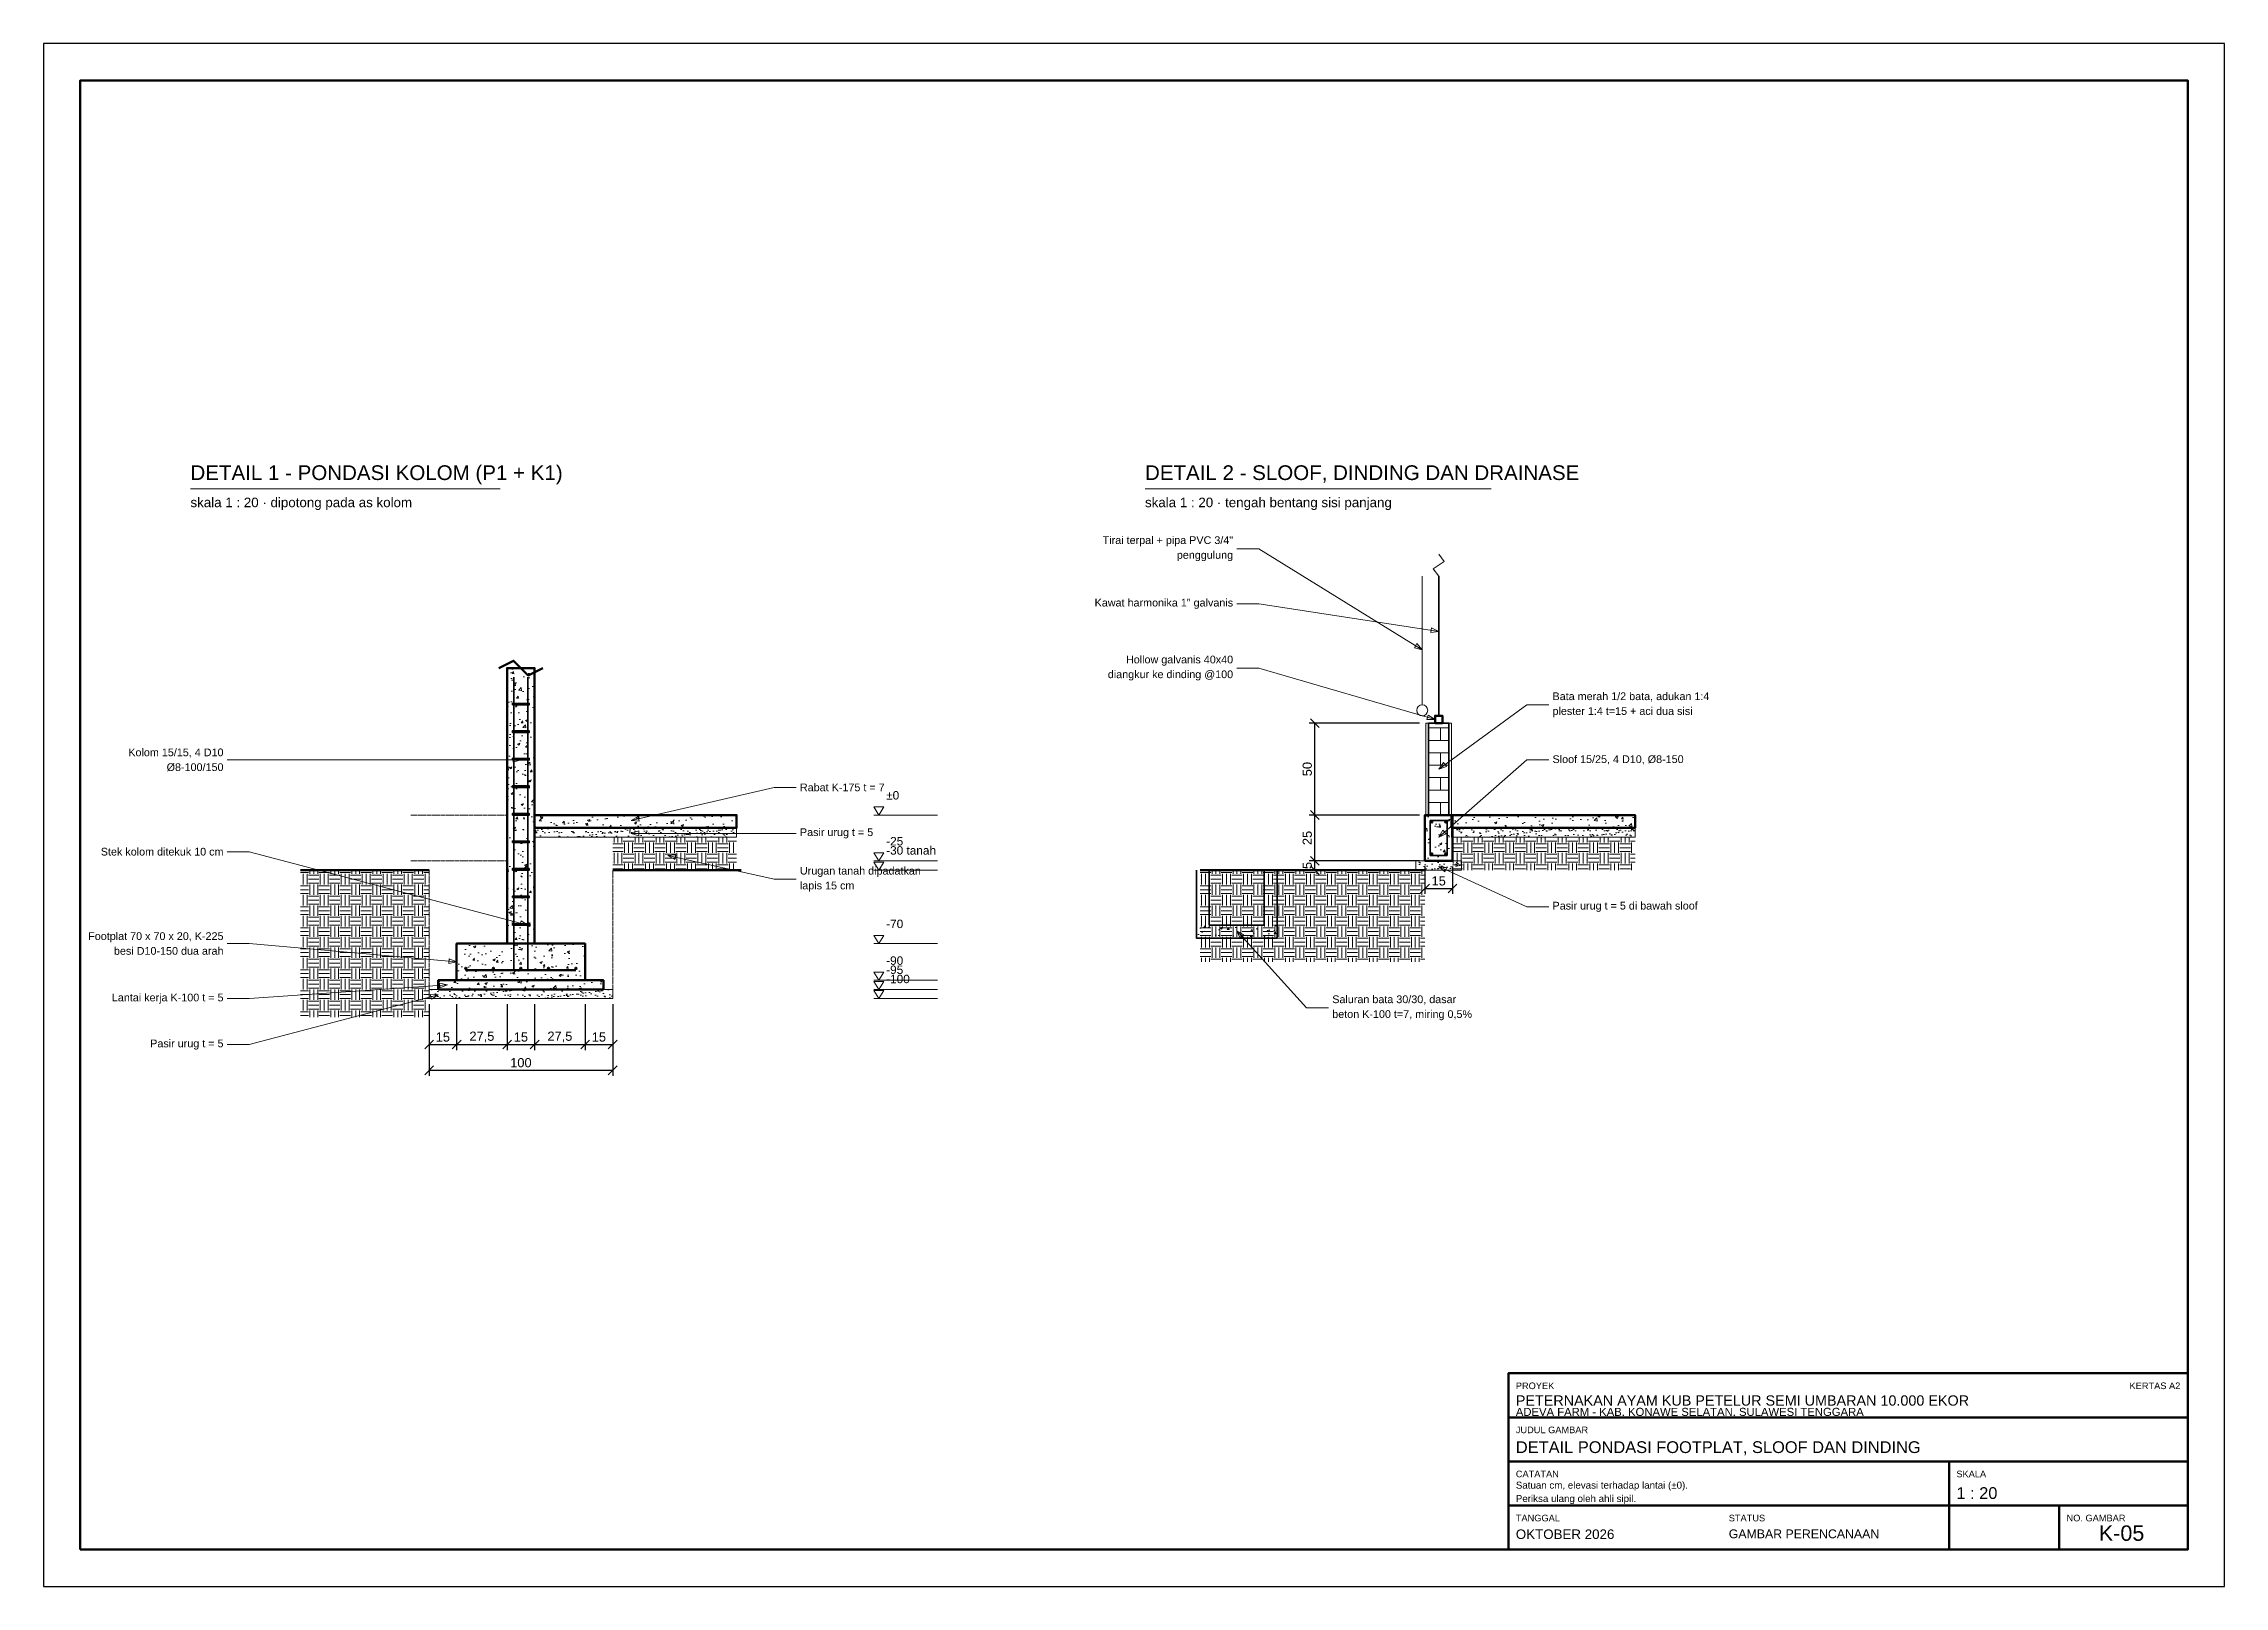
# Model space of a CAD drawing. Header units: centimetres. Extents: x 0 to 31918, y 0 to 4200.
# Drawn here: x 22790 to 23978, y 0 to 840 of the extents above; entities that cross this region are included whole.
import ezdxf
from ezdxf.enums import TextEntityAlignment as Align

# ---------------------------------------------------------------- set-up
doc = ezdxf.new("R2010")
doc.units = ezdxf.units.CM
doc.linetypes.add('DASHED', pattern=[1.524, 1.27, -0.254])
for name, color, linetype, lineweight in [('A-BESI', 1, 'CONTINUOUS', 35), ('A-DIM', 140, 'CONTINUOUS', 13), ('A-DINDING', 32, 'CONTINUOUS', 35), ('A-FRAME', 7, 'CONTINUOUS', 50), ('A-HATCH', 8, 'CONTINUOUS', 9), ('A-KAWAT', 94, 'CONTINUOUS', 13), ('A-PERABOT', 8, 'CONTINUOUS', 18), ('A-STRUKTUR', 7, 'CONTINUOUS', 50), ('A-TANAH', 34, 'CONTINUOUS', 18), ('A-TEKS', 7, 'CONTINUOUS', 18), ('A-TERSEMBUNYI', 8, 'DASHED', 13)]:
    doc.layers.add(name, color=color, linetype=linetype, lineweight=lineweight)
doc.styles.add('ARIAL', font='arial.ttf')
doc.dimstyles.new('D20', dxfattribs={"dimtxt": 5, "dimasz": 4, "dimexe": 3, "dimexo": 3, "dimgap": 1.6, "dimtad": 1, "dimdec": 1, "dimtxsty": 'ARIAL', "dimtsz": 2.4, "dimcen": 2.5, "dimclrd": 140, "dimclre": 140, "dimclrt": 250, "dimazin": 3, "dimtfac": 1, "dimtmove": 0, "dimatfit": 3})

msp = doc.modelspace()

# ---------------------------------------------------------------- texts
at = {"layer": 'A-TEKS', "style": 'ARIAL'}
for s, height, p in [('DETAIL 1 - PONDASI KOLOM (P1 + K1)', 8, (22870, 600)), ('DETAIL 2 - SLOOF, DINDING DAN DRAINASE', 8, (23390, 600)), ('±0', 4.6, (23249, 427.04)), ('-25', 4.6, (23249, 402.04)), ('-30 tanah', 4.6, (23249, 397.04)), ('-70', 4.6, (23249, 357.04)), ('-90', 4.6, (23249, 337.04)), ('-95', 4.6, (23249, 332.04)), ('-100', 4.6, (23249, 327.04))]:
    msp.add_text(s, height=height, dxfattribs=at).set_placement(p, align=Align.BOTTOM_LEFT)
for s, height, p in [('skala 1 : 20 · dipotong pada as kolom', 5.2, (22870, 592.8)), ('skala 1 : 20 · tengah bentang sisi panjang', 5.2, (23390, 592.8)), ('PROYEK', 3.6, (23592, 111)), ('ADEVA FARM - KAB. KONAWE SELATAN, SULAWESI TENGGARA', 4.4, (23592, 97.2)), ('PETERNAKAN AYAM KUB PETELUR SEMI UMBARAN 10.000 EKOR', 5.6, (23592, 104)), ('JUDUL GAMBAR', 3.6, (23592, 87)), ('DETAIL PONDASI FOOTPLAT, SLOOF DAN DINDING', 6.4, (23592, 79)), ('CATATAN', 3.6, (23592, 63)), ('SKALA', 3.6, (23832, 63)), ('1 : 20', 6.4, (23832, 54)), ('TANGGAL', 3.6, (23592, 39)), ('STATUS', 3.6, (23708, 39)), ('NO. GAMBAR', 3.6, (23892, 39)), ('OKTOBER 2026', 5.2, (23592, 31)), ('GAMBAR PERENCANAAN', 4.8, (23708, 31))]:
    msp.add_text(s, height=height, dxfattribs=at).set_placement(p, align=Align.TOP_LEFT)
msp.add_text('KERTAS A2', height=3.6, dxfattribs=at).set_placement((23954, 111), align=Align.TOP_RIGHT)
msp.add_text('K-05', height=8.4, dxfattribs=at).set_placement((23922, 29), align=Align.MIDDLE_CENTER)
at = {"layer": 'A-TEKS', "line_spacing_factor": 1.15, "style": 'ARIAL'}
for s, insert, char_height, attachment_point in [('Tirai terpal + pipa PVC 3/4"\\Ppenggulung', (23438, 565), 4.2, 6), ('Kawat harmonika 1" galvanis', (23438, 535), 4.2, 6), ('Hollow galvanis 40x40\\Pdiangkur ke dinding @100', (23438, 500), 4.2, 6), ('Bata merah 1/2 bata, adukan 1:4\\Pplester 1:4 t=15 + aci dua sisi', (23612, 480), 4.2, 4), ('Kolom 15/15, 4 D10\\PØ8-100/150', (22888, 450), 4.2, 6), ('Sloof 15/25, 4 D10, Ø8-150', (23612, 450), 4.2, 4), ('Rabat K-175 t = 7', (23202, 435), 4.2, 4), ('Pasir urug t = 5', (23202, 410), 4.2, 4), ('Stek kolom ditekuk 10 cm', (22888, 400), 4.2, 6), ('Urugan tanah dipadatkan\\Plapis 15 cm', (23202, 385), 4.2, 4), ('Pasir urug t = 5 di bawah sloof', (23612, 370), 4.2, 4), ('Footplat 70 x 70 x 20, K-225\\Pbesi D10-150 dua arah', (22888, 350), 4.2, 6), ('Lantai kerja K-100 t = 5', (22888, 320), 4.2, 6), ('Saluran bata 30/30, dasar\\Pbeton K-100 t=7, miring 0,5%', (23492, 315), 4.2, 4), ('Pasir urug t = 5', (22888, 295), 4.2, 6), ('Satuan cm, elevasi terhadap lantai (±0).\\PPeriksa ulang oleh ahli sipil.', (23592, 57), 3.8, 1)]:
    msp.add_mtext(s, dxfattribs=dict(at, insert=insert, char_height=char_height, attachment_point=attachment_point))

# ---------------------------------------------------------------- dimensions: what is measured, and where the dimension line sits
at = {"layer": 'A-DIM'}
for base, p1, p2 in [((23482.5, 420), (23542.5, 420), (23542.5, 470)), ((23482.5, 395), (23542.5, 395), (23542.5, 420)), ((23482.5, 390), (23542.5, 390), (23542.5, 395))]:
    msp.add_linear_dim(base=base, p1=p1, p2=p2, angle=90, dimstyle='D20', dxfattribs=at).render()
for base, p1, p2 in [((23542.5, 380), (23542.5, 395), (23557.5, 395)), ((23000, 295), (23000, 320), (23015, 320)), ((23000, 281), (23000, 320), (23100, 320)), ((23015, 295), (23015, 320), (23042.5, 320)), ((23042.5, 295), (23042.5, 320), (23057.5, 320)), ((23057.5, 295), (23057.5, 320), (23085, 320)), ((23085, 295), (23085, 320), (23100, 320))]:
    msp.add_linear_dim(base=base, p1=p1, p2=p2, dimstyle='D20', dxfattribs=at).render()

# ---------------------------------------------------------------- hatches: boundary and pattern name
at = {"layer": 'A-BESI'}
h = msp.add_hatch(color=1, dxfattribs=at)
h.dxf.hatch_style = 1
edge = h.paths.add_edge_path()
edge.add_arc((23546.2, 416.2), 0.5, 0, 360)
h = msp.add_hatch(color=1, dxfattribs=at)
h.dxf.hatch_style = 1
edge = h.paths.add_edge_path()
edge.add_arc((23553.8, 416.2), 0.5, 0, 360)
h = msp.add_hatch(color=1, dxfattribs=at)
h.dxf.hatch_style = 1
edge = h.paths.add_edge_path()
edge.add_arc((23546.2, 398.8), 0.5, 0, 360)
h = msp.add_hatch(color=1, dxfattribs=at)
h.dxf.hatch_style = 1
edge = h.paths.add_edge_path()
edge.add_arc((23553.8, 398.8), 0.5, 0, 360)
h = msp.add_hatch(color=1, dxfattribs=at)
h.dxf.hatch_style = 1
edge = h.paths.add_edge_path()
edge.add_arc((23020, 336.5), 0.5, 0, 360)
h = msp.add_hatch(color=1, dxfattribs=at)
h.dxf.hatch_style = 1
edge = h.paths.add_edge_path()
edge.add_arc((23035, 336.5), 0.5, 0, 360)
h = msp.add_hatch(color=1, dxfattribs=at)
h.dxf.hatch_style = 1
edge = h.paths.add_edge_path()
edge.add_arc((23050, 336.5), 0.5, 0, 360)
h = msp.add_hatch(color=1, dxfattribs=at)
h.dxf.hatch_style = 1
edge = h.paths.add_edge_path()
edge.add_arc((23065, 336.5), 0.5, 0, 360)
h = msp.add_hatch(color=1, dxfattribs=at)
h.dxf.hatch_style = 1
edge = h.paths.add_edge_path()
edge.add_arc((23080, 336.5), 0.5, 0, 360)
at = {"layer": 'A-HATCH'}
h = msp.add_hatch(dxfattribs=at)
h.set_pattern_fill('AR-CONC', scale=0.07)
h.paths.add_polyline_path([(23042.5, 350), (23057.5, 350), (23057.5, 500), (23042.5, 500)])
h = msp.add_hatch(dxfattribs=at)
h.set_pattern_fill('AR-BRSTD', scale=0.1)
h.paths.add_polyline_path([(23544.5, 420), (23555.5, 420), (23555.5, 470), (23544.5, 470)])
h = msp.add_hatch(dxfattribs=at)
h.set_pattern_fill('AR-CONC', scale=0.07)
h.paths.add_polyline_path([(23057.5, 413), (23167.5, 413), (23167.5, 420), (23057.5, 420)])
h = msp.add_hatch(dxfattribs=at)
h.set_pattern_fill('AR-CONC', scale=0.07)
h.paths.add_polyline_path([(23542.5, 395), (23557.5, 395), (23557.5, 420), (23542.5, 420)])
h = msp.add_hatch(dxfattribs=at)
h.set_pattern_fill('AR-CONC', scale=0.07)
h.paths.add_polyline_path([(23557, 413), (23657, 413), (23657, 420), (23557, 420)])
h = msp.add_hatch(dxfattribs=at)
h.set_pattern_fill('AR-SAND', scale=0.1)
h.paths.add_polyline_path([(23057.5, 408), (23167.5, 408), (23167.5, 413), (23057.5, 413)])
h = msp.add_hatch(dxfattribs=at)
h.set_pattern_fill('EARTH', scale=0.9)
h.paths.add_polyline_path([(23100, 390), (23167.5, 390), (23167.5, 408), (23100, 408)])
h = msp.add_hatch(dxfattribs=at)
h.set_pattern_fill('AR-SAND', scale=0.1)
h.paths.add_polyline_path([(23557, 408), (23657, 408), (23657, 413), (23557, 413)])
h = msp.add_hatch(dxfattribs=at)
h.set_pattern_fill('EARTH', scale=0.9)
h.paths.add_polyline_path([(23557.5, 390), (23657, 390), (23657, 408), (23557.5, 408)])
h = msp.add_hatch(dxfattribs=at)
h.set_pattern_fill('AR-SAND', scale=0.1)
h.paths.add_polyline_path([(23537.5, 390), (23562.5, 390), (23562.5, 395), (23537.5, 395)])
h = msp.add_hatch(dxfattribs=at)
h.set_pattern_fill('EARTH', scale=0.9)
h.paths.add_polyline_path([(22930, 390), (23000, 390), (23000, 310), (22930, 310)])
h = msp.add_hatch(dxfattribs=at)
h.set_pattern_fill('EARTH', scale=0.9)
h.paths.add_polyline_path([(23420, 390), (23542.5, 390), (23542.5, 340), (23420, 340)])
h = msp.add_hatch(dxfattribs=at)
h.set_pattern_fill('AR-CONC', scale=0.07)
h.paths.add_polyline_path([(23418, 353), (23462, 353), (23462, 360), (23418, 360)])
h = msp.add_hatch(dxfattribs=at)
h.set_pattern_fill('AR-CONC', scale=0.07)
h.paths.add_polyline_path([(23015, 330), (23085, 330), (23085, 350), (23015, 350)])
h = msp.add_hatch(dxfattribs=at)
h.set_pattern_fill('AR-SAND', scale=0.1)
h.paths.add_polyline_path([(23000, 320), (23100, 320), (23100, 325), (23000, 325)])
h = msp.add_hatch(dxfattribs=at)
h.set_pattern_fill('AR-CONC', scale=0.07)
h.paths.add_polyline_path([(23005, 325), (23095, 325), (23095, 330), (23005, 330)])

# ---------------------------------------------------------------- linework, layer by layer
at = {"layer": 'A-BESI', "lineweight": 50}
msp.add_line((23020, 335.5), (23080, 335.5), dxfattribs=at)
at = {"layer": 'A-BESI', "lineweight": 35}
for points in [[(23046.2, 495), (23046.2, 335.5), (23036.2, 335.5)], [(23053.8, 495), (23053.8, 335.5), (23063.8, 335.5)]]:
    msp.add_lwpolyline(points, dxfattribs=at)
at = {"layer": 'A-BESI'}
for points in [[(23045.4, 480), (23054.6, 480), (23054.6, 480.8), (23045.4, 480.8)], [(23045.4, 465), (23054.6, 465), (23054.6, 465.8), (23045.4, 465.8)], [(23045.4, 450), (23054.6, 450), (23054.6, 450.8), (23045.4, 450.8)], [(23045.4, 435), (23054.6, 435), (23054.6, 435.8), (23045.4, 435.8)], [(23045.4, 420), (23054.6, 420), (23054.6, 420.8), (23045.4, 420.8)], [(23545.4, 398), (23554.6, 398), (23554.6, 417), (23545.4, 417)], [(23045.4, 405), (23054.6, 405), (23054.6, 405.8), (23045.4, 405.8)], [(23045.4, 390), (23054.6, 390), (23054.6, 390.8), (23045.4, 390.8)], [(23045.4, 375), (23054.6, 375), (23054.6, 375.8), (23045.4, 375.8)], [(23045.4, 360), (23054.6, 360), (23054.6, 360.8), (23045.4, 360.8)]]:
    msp.add_lwpolyline(points, close=True, dxfattribs=at)
for centre in [(23546.2, 416.2), (23553.8, 416.2), (23546.2, 398.8), (23553.8, 398.8), (23020, 336.5), (23035, 336.5), (23050, 336.5), (23065, 336.5), (23080, 336.5)]:
    msp.add_circle(centre, 0.5, dxfattribs=at)
at = {"layer": 'A-DIM'}
for p, q in [((23242.36, 420), (23277, 420)), ((23242.36, 395), (23277, 395)), ((23242.36, 390), (23277, 390)), ((23242.36, 350), (23277, 350)), ((23242.36, 330), (23277, 330)), ((23242.36, 325), (23277, 325)), ((23242.36, 320), (23277, 320))]:
    msp.add_line(p, q, dxfattribs=at)
for points in [[(23541, 510), (23452, 565), (23440, 565)], [(23550, 520), (23452, 535), (23440, 535)], [(23548, 472), (23452, 500), (23440, 500)], [(23550, 445), (23598, 480), (23610, 480)], [(23050, 450), (22902, 450), (22890, 450)], [(23550, 408), (23598, 450), (23610, 450)], [(23110, 417), (23188, 435), (23200, 435)], [(23110, 410), (23188, 410), (23200, 410)], [(23053.8, 360), (22902, 400), (22890, 400)], [(23130, 398), (23188, 385), (23200, 385)], [(23550, 392), (23598, 370), (23610, 370)], [(23440, 357), (23478, 315), (23490, 315)], [(23015, 340), (22902, 350), (22890, 350)], [(23010, 327.5), (22902, 320), (22890, 320)], [(23005, 322), (22902, 295), (22890, 295)]]:
    msp.add_lwpolyline(points, dxfattribs=at)
for points in [[(23541, 510), (23538.11, 513.32), (23536.74, 511.1)], [(23550, 520), (23546.04, 521.92), (23545.65, 519.35)], [(23548, 472), (23544.33, 474.43), (23543.6, 471.93)], [(23050, 450), (23045.8, 451.3), (23045.8, 448.7)], [(23550, 445), (23554.16, 446.43), (23552.63, 448.53)], [(23110, 417), (23114.39, 416.68), (23113.8, 419.21)], [(23245, 420), (23242.36, 424.4), (23247.64, 424.4)], [(23110, 410), (23114.2, 408.7), (23114.2, 411.3)], [(23550, 408), (23554.02, 409.79), (23552.31, 411.75)], [(23130, 398), (23133.82, 395.81), (23134.39, 398.35)], [(23245, 395), (23242.36, 399.4), (23247.64, 399.4)], [(23245, 390), (23242.36, 394.4), (23247.64, 394.4)], [(23550, 392), (23553.28, 389.07), (23554.36, 391.43)], [(23053.8, 360), (23050.07, 362.33), (23049.4, 359.81)], [(23440, 357), (23441.86, 353.01), (23443.78, 354.76)], [(23245, 350), (23242.36, 354.4), (23247.64, 354.4)], [(23015, 340), (23010.93, 341.67), (23010.7, 339.08)], [(23245, 330), (23242.36, 334.4), (23247.64, 334.4)], [(23005, 322), (23000.6, 322.19), (23001.26, 319.68)], [(23010, 327.5), (23005.72, 328.51), (23005.9, 325.91)], [(23245, 325), (23242.36, 329.4), (23247.64, 329.4)], [(23245, 320), (23242.36, 324.4), (23247.64, 324.4)]]:
    msp.add_lwpolyline(points, close=True, dxfattribs=at)
at = {"layer": 'A-DINDING'}
msp.add_lwpolyline([(23544.5, 420), (23555.5, 420), (23555.5, 470), (23544.5, 470)], close=True, dxfattribs=at)
for points in [[(23418, 390), (23418, 353), (23462, 353), (23462, 390)], [(23425, 390), (23425, 360), (23455, 360), (23455, 390)]]:
    msp.add_lwpolyline(points, dxfattribs=at)
at = {"layer": 'A-FRAME'}
for p, q in [((23588, 92), (23958, 92)), ((23588, 68), (23958, 68)), ((23828, 20), (23828, 68)), ((23588, 44), (23958, 44)), ((23888, 20), (23888, 44))]:
    msp.add_line(p, q, dxfattribs=at)
at = {"layer": 'A-FRAME', "lineweight": 25}
msp.add_lwpolyline([(22790, 0), (23978, 0), (23978, 840), (22790, 840)], close=True, dxfattribs=at)
at = {"layer": 'A-FRAME'}
for points in [[(22810, 20), (23958, 20), (23958, 820), (22810, 820)], [(23588, 20), (23958, 20), (23958, 116), (23588, 116)]]:
    msp.add_lwpolyline(points, close=True, dxfattribs=at)
at = {"layer": 'A-HATCH'}
for points in [[(23543, 420), (23544.5, 420), (23544.5, 470), (23543, 470)], [(23555.5, 420), (23557, 420), (23557, 470), (23555.5, 470)], [(23057.5, 408), (23167.5, 408), (23167.5, 413), (23057.5, 413)], [(23557, 408), (23657, 408), (23657, 413), (23557, 413)], [(23537.5, 390), (23562.5, 390), (23562.5, 395), (23537.5, 395)], [(23000, 320), (23100, 320), (23100, 325), (23000, 325)]]:
    msp.add_lwpolyline(points, close=True, dxfattribs=at)
at = {"layer": 'A-KAWAT', "lineweight": 35}
msp.add_line((23550, 474), (23550, 550), dxfattribs=at)
at = {"layer": 'A-KAWAT'}
msp.add_lwpolyline([(23550, 550), (23547, 554), (23553, 558), (23550, 562)], dxfattribs=at)
at = {"layer": 'A-PERABOT'}
msp.add_line((23541, 480), (23541, 550), dxfattribs=at)
msp.add_circle((23541, 477), 3, dxfattribs=at)
at = {"layer": 'A-STRUKTUR'}
msp.add_lwpolyline([(23038, 500), (23046, 504), (23054, 496), (23062, 500)], dxfattribs=at)
for points in [[(23042.5, 350), (23057.5, 350), (23057.5, 500), (23042.5, 500)], [(23548, 470), (23552, 470), (23552, 474), (23548, 474)], [(23057.5, 413), (23167.5, 413), (23167.5, 420), (23057.5, 420)], [(23542.5, 395), (23557.5, 395), (23557.5, 420), (23542.5, 420)], [(23557, 413), (23657, 413), (23657, 420), (23557, 420)], [(23015, 330), (23085, 330), (23085, 350), (23015, 350)], [(23005, 325), (23095, 325), (23095, 330), (23005, 330)]]:
    msp.add_lwpolyline(points, close=True, dxfattribs=at)
at = {"layer": 'A-TANAH', "lineweight": 50}
for p, q in [((22930, 390), (23000, 390)), ((23100, 390), (23170, 390)), ((23420, 390), (23542.5, 390))]:
    msp.add_line(p, q, dxfattribs=at)
at = {"layer": 'A-TEKS'}
for p, q in [((22870, 597.6), (23038.64, 597.6)), ((23390, 597.6), (23578.48, 597.6))]:
    msp.add_line(p, q, dxfattribs=at)
at = {"layer": 'A-TERSEMBUNYI'}
for points in [[(23042.5, 420), (22990, 420)], [(23042.5, 395), (22990, 395)], [(23000, 390), (23000, 320), (23100, 320), (23100, 390)]]:
    msp.add_lwpolyline(points, dxfattribs=at)

msp.set_redraw_order([(e.dxf.handle, doc.entitydb.next_handle()) for e in msp.query("TEXT MTEXT ATTDEF DIMENSION ARC_DIMENSION")])  # texts and dimensions are drawn at this point

doc.saveas('drawing.dxf')
